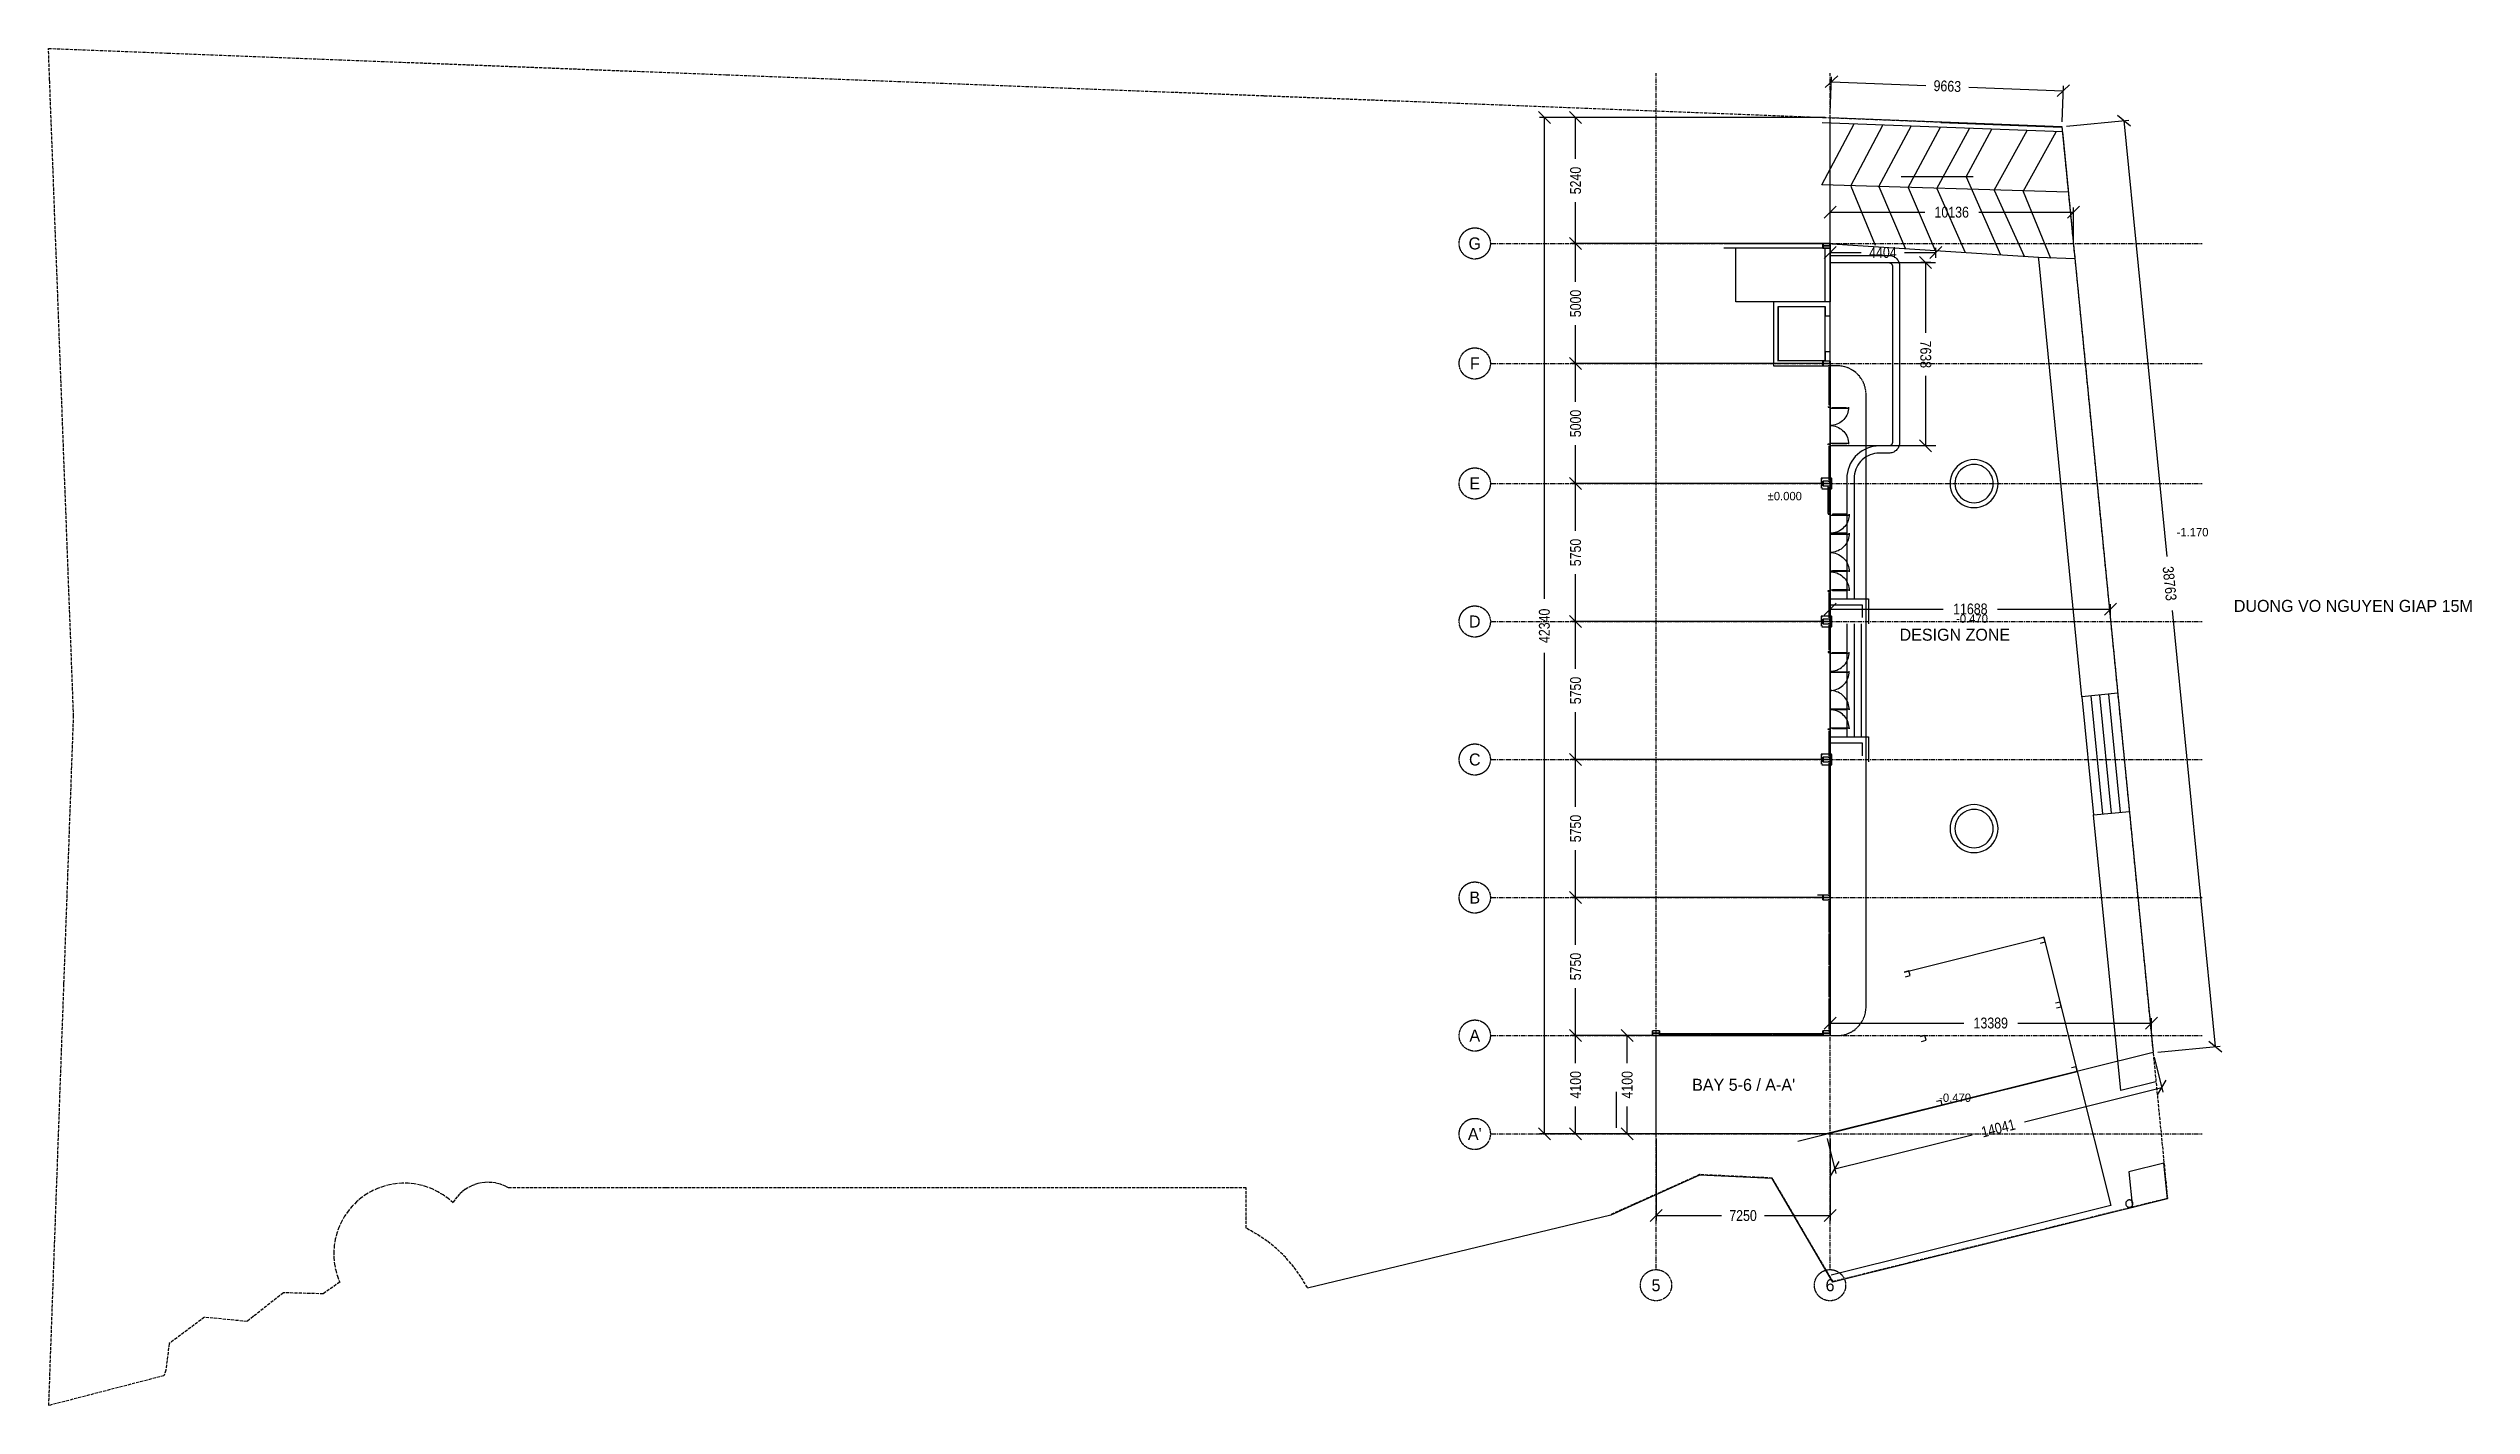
# Model space of a CAD drawing. Header units: millimetres. Extents: x -74219 to 26724, y -11313 to 45223.
import ezdxf
from ezdxf.enums import TextEntityAlignment as Align

# ---------------------------------------------------------------- set-up
doc = ezdxf.new("R2010")
doc.units = ezdxf.units.MM
for name, pattern in [('CENTER', [5.08, 3.175, -0.635, 0.635, -0.635]), ('DASHDOT', [3.556, 2.54, -0.508, 0, -0.508]), ('DASHED', [1.524, 1.27, -0.254])]:
    doc.linetypes.add(name, pattern=pattern)
for name, color, linetype in [('SMK-ABOVE', 5, 'DASHED'), ('SMK-BLDG', 7, 'CONTINUOUS'), ('SMK-CONTEXT', 8, 'CONTINUOUS'), ('SMK-DIMS', 7, 'CONTINUOUS'), ('SMK-DOOR', 7, 'CONTINUOUS'), ('SMK-EXIST', 30, 'CONTINUOUS'), ('SMK-GLAZ', 5, 'CONTINUOUS'), ('SMK-GRID', 8, 'CENTER'), ('SMK-LEVEL', 7, 'CONTINUOUS'), ('SMK-LOT', 1, 'DASHDOT'), ('SMK-STEPS', 30, 'CONTINUOUS'), ('SMK-TEXT', 7, 'CONTINUOUS'), ('SMK-ZONE', 3, 'CONTINUOUS')]:
    doc.layers.add(name, color=color, linetype=linetype)
doc.styles.add('OpenSansCondensed-Light', font='OpenSansCondensed-Light.ttf')
doc.dimstyles.new('SMK200', dxfattribs={"dimtxt": 450, "dimasz": 300, "dimexe": 200, "dimexo": 200, "dimgap": 100, "dimtad": 1, "dimdec": 0, "dimtsz": 250, "dimcen": 2.5, "dimazin": 3, "dimtfac": 1, "dimtmove": 0, "dimatfit": 3})

msp = doc.modelspace()

# ---------------------------------------------------------------- texts
at = {"layer": 'SMK-GRID'}
for s, p in [('G', (-14800, 37100)), ('F', (-14800, 32100)), ('E', (-14800, 27100)), ('D', (-14800, 21350)), ('C', (-14800, 15600)), ('B', (-14800, 9850)), ('A', (-14800, 4100)), ("A'", (-14800, 0)), ('5', (-7250, -6300)), ('6', (0, -6300))]:
    msp.add_text(s, height=500, dxfattribs=at).set_placement(p, align=Align.MIDDLE_CENTER)
at = {"layer": 'SMK-LEVEL'}
for s, p in [('±0.000', (-2600, 26400)), ('-1.170', (14437.6, 24895.6)), ('-0.470', (5251.1, 21294.5)), ('-0.470', (4546.2, 1335.1))]:
    msp.add_text(s, height=350, dxfattribs=at).set_placement(p)
at = {"layer": 'SMK-TEXT'}
for s, p in [('DUONG VO NGUYEN GIAP 15M', (21800, 22000)), ('DESIGN ZONE', (5200, 20800)), ("BAY 5-6 / A-A'", (-3600, 2050))]:
    msp.add_text(s, height=500, dxfattribs=at).set_placement(p, align=Align.MIDDLE_CENTER)

# ---------------------------------------------------------------- blocks, each defined once
blk = doc.blocks.new('_OBLIQUE')
at = {"color": 0, "linetype": 'BYBLOCK'}
blk.add_line((-0.5, -0.5), (0.5, 0.5), dxfattribs=at)
blk = doc.blocks.new('*D1')
for p, q in [((-200, 4100), (-10800, 4100)), ((-10600, 2950), (-10600, 4100)), ((-10600, 0), (-10600, 1150)), ((-200, 0), (-10800, 0))]:
    blk.add_line(p, q)
at = {"layer": 'Defpoints'}
for p in [(0, 4100), (-10600, 0), (0, 0)]:
    blk.add_point(p, dxfattribs=at)
at = {"layer": 'SMK-DIMS', "xscale": 500, "yscale": 500, "rotation": 90}
for p in [(-10600, 4100), (-10600, 0)]:
    blk.add_blockref('_OBLIQUE', p, dxfattribs=at)
at = {"layer": 'SMK-DIMS', "insert": (-10600, 2050), "char_height": 450, "attachment_point": 5, "rotation": 90, "style": 'OpenSansCondensed-Light'}
blk.add_mtext('4100', dxfattribs=at)
blk = doc.blocks.new('*D2')
for p, q in [((-200, 9850), (-10800, 9850)), ((-10600, 7875), (-10600, 9850)), ((-10600, 4100), (-10600, 6075)), ((-200, 4100), (-10800, 4100))]:
    blk.add_line(p, q)
at = {"layer": 'Defpoints'}
for p in [(0, 9850), (-10600, 4100), (0, 4100)]:
    blk.add_point(p, dxfattribs=at)
at = {"layer": 'SMK-DIMS', "xscale": 500, "yscale": 500, "rotation": 90}
for p in [(-10600, 9850), (-10600, 4100)]:
    blk.add_blockref('_OBLIQUE', p, dxfattribs=at)
at = {"layer": 'SMK-DIMS', "insert": (-10600, 6975), "char_height": 450, "attachment_point": 5, "rotation": 90, "style": 'OpenSansCondensed-Light'}
blk.add_mtext('5750', dxfattribs=at)
blk = doc.blocks.new('*D3')
for p, q in [((-200, 15600), (-10800, 15600)), ((-10600, 13625), (-10600, 15600)), ((-10600, 9850), (-10600, 11825)), ((-200, 9850), (-10800, 9850))]:
    blk.add_line(p, q)
at = {"layer": 'Defpoints'}
for p in [(0, 15600), (-10600, 9850), (0, 9850)]:
    blk.add_point(p, dxfattribs=at)
at = {"layer": 'SMK-DIMS', "xscale": 500, "yscale": 500, "rotation": 90}
for p in [(-10600, 15600), (-10600, 9850)]:
    blk.add_blockref('_OBLIQUE', p, dxfattribs=at)
at = {"layer": 'SMK-DIMS', "insert": (-10600, 12725), "char_height": 450, "attachment_point": 5, "rotation": 90, "style": 'OpenSansCondensed-Light'}
blk.add_mtext('5750', dxfattribs=at)
blk = doc.blocks.new('*D4')
for p, q in [((-200, 21350), (-10800, 21350)), ((-10600, 19375), (-10600, 21350)), ((-10600, 15600), (-10600, 17575)), ((-200, 15600), (-10800, 15600))]:
    blk.add_line(p, q)
at = {"layer": 'Defpoints'}
for p in [(0, 21350), (-10600, 15600), (0, 15600)]:
    blk.add_point(p, dxfattribs=at)
at = {"layer": 'SMK-DIMS', "xscale": 500, "yscale": 500, "rotation": 90}
for p in [(-10600, 21350), (-10600, 15600)]:
    blk.add_blockref('_OBLIQUE', p, dxfattribs=at)
at = {"layer": 'SMK-DIMS', "insert": (-10600, 18475), "char_height": 450, "attachment_point": 5, "rotation": 90, "style": 'OpenSansCondensed-Light'}
blk.add_mtext('5750', dxfattribs=at)
blk = doc.blocks.new('*D5')
for p, q in [((-200, 27100), (-10800, 27100)), ((-10600, 25125), (-10600, 27100)), ((-10600, 21350), (-10600, 23325)), ((-200, 21350), (-10800, 21350))]:
    blk.add_line(p, q)
at = {"layer": 'Defpoints'}
for p in [(0, 27100), (-10600, 21350), (0, 21350)]:
    blk.add_point(p, dxfattribs=at)
at = {"layer": 'SMK-DIMS', "xscale": 500, "yscale": 500, "rotation": 90}
for p in [(-10600, 27100), (-10600, 21350)]:
    blk.add_blockref('_OBLIQUE', p, dxfattribs=at)
at = {"layer": 'SMK-DIMS', "insert": (-10600, 24225), "char_height": 450, "attachment_point": 5, "rotation": 90, "style": 'OpenSansCondensed-Light'}
blk.add_mtext('5750', dxfattribs=at)
blk = doc.blocks.new('*D6')
for p, q in [((-200, 32100), (-10800, 32100)), ((-10600, 30500), (-10600, 32100)), ((-10600, 27100), (-10600, 28700)), ((-200, 27100), (-10800, 27100))]:
    blk.add_line(p, q)
at = {"layer": 'Defpoints'}
for p in [(0, 32100), (-10600, 27100), (0, 27100)]:
    blk.add_point(p, dxfattribs=at)
at = {"layer": 'SMK-DIMS', "xscale": 500, "yscale": 500, "rotation": 90}
for p in [(-10600, 32100), (-10600, 27100)]:
    blk.add_blockref('_OBLIQUE', p, dxfattribs=at)
at = {"layer": 'SMK-DIMS', "insert": (-10600, 29600), "char_height": 450, "attachment_point": 5, "rotation": 90, "style": 'OpenSansCondensed-Light'}
blk.add_mtext('5000', dxfattribs=at)
blk = doc.blocks.new('*D7')
for p, q in [((-200, 37100), (-10800, 37100)), ((-10600, 35500), (-10600, 37100)), ((-10600, 32100), (-10600, 33700)), ((-200, 32100), (-10800, 32100))]:
    blk.add_line(p, q)
at = {"layer": 'Defpoints'}
for p in [(0, 37100), (-10600, 32100), (0, 32100)]:
    blk.add_point(p, dxfattribs=at)
at = {"layer": 'SMK-DIMS', "xscale": 500, "yscale": 500, "rotation": 90}
for p in [(-10600, 37100), (-10600, 32100)]:
    blk.add_blockref('_OBLIQUE', p, dxfattribs=at)
at = {"layer": 'SMK-DIMS', "insert": (-10600, 34600), "char_height": 450, "attachment_point": 5, "rotation": 90, "style": 'OpenSansCondensed-Light'}
blk.add_mtext('5000', dxfattribs=at)
blk = doc.blocks.new('*D8')
for p, q in [((-200, 42340.2), (-10800, 42340.2)), ((-10600, 40620.1), (-10600, 42340.2)), ((-10600, 37100), (-10600, 38820.1)), ((-200, 37100), (-10800, 37100))]:
    blk.add_line(p, q)
at = {"layer": 'Defpoints'}
for p in [(0, 42340.2), (-10600, 37100), (0, 37100)]:
    blk.add_point(p, dxfattribs=at)
at = {"layer": 'SMK-DIMS', "xscale": 500, "yscale": 500, "rotation": 90}
for p in [(-10600, 42340.2), (-10600, 37100)]:
    blk.add_blockref('_OBLIQUE', p, dxfattribs=at)
at = {"layer": 'SMK-DIMS', "insert": (-10600, 39720.1), "char_height": 450, "attachment_point": 5, "rotation": 90, "style": 'OpenSansCondensed-Light'}
blk.add_mtext('5240', dxfattribs=at)
blk = doc.blocks.new('*D9')
for p, q in [((-200, 42340.2), (-12100, 42340.2)), ((-11900, 22295.1), (-11900, 42340.2)), ((-11900, 0), (-11900, 20045.1)), ((-200, 0), (-12100, 0))]:
    blk.add_line(p, q)
at = {"layer": 'Defpoints'}
for p in [(0, 42340.2), (-11900, 0), (0, 0)]:
    blk.add_point(p, dxfattribs=at)
at = {"layer": 'SMK-DIMS', "xscale": 500, "yscale": 500, "rotation": 90}
for p in [(-11900, 42340.2), (-11900, 0)]:
    blk.add_blockref('_OBLIQUE', p, dxfattribs=at)
at = {"layer": 'SMK-DIMS', "insert": (-11900, 21170.1), "char_height": 450, "attachment_point": 5, "rotation": 90, "style": 'OpenSansCondensed-Light'}
blk.add_mtext('42340', dxfattribs=at)
blk = doc.blocks.new('*D10')
for p, q in [((0, 37300), (0, 38600)), ((0, 38400), (3943, 38400)), ((6193, 38400), (10136, 38400)), ((10136, 37300), (10136, 38600))]:
    blk.add_line(p, q)
at = {"layer": 'Defpoints'}
for p in [(0, 38400), (0, 37100), (10136, 37100)]:
    blk.add_point(p, dxfattribs=at)
at = {"layer": 'SMK-DIMS', "xscale": 500, "yscale": 500}
for p in [(0, 38400), (10136, 38400)]:
    blk.add_blockref('_OBLIQUE', p, dxfattribs=at)
at = {"layer": 'SMK-DIMS', "insert": (5068, 38400), "char_height": 450, "attachment_point": 5, "style": 'OpenSansCondensed-Light'}
blk.add_mtext('10136', dxfattribs=at)
blk = doc.blocks.new('*D11')
for p, q in [((0, 21550), (0, 22070)), ((0, 21870), (4719, 21870)), ((6969, 21870), (11688, 21870)), ((11688, 21550), (11688, 22070))]:
    blk.add_line(p, q)
at = {"layer": 'Defpoints'}
for p in [(0, 21870), (0, 21350), (11688, 21350)]:
    blk.add_point(p, dxfattribs=at)
at = {"layer": 'SMK-DIMS', "xscale": 500, "yscale": 500}
for p in [(0, 21870), (11688, 21870)]:
    blk.add_blockref('_OBLIQUE', p, dxfattribs=at)
at = {"layer": 'SMK-DIMS', "insert": (5844, 21870), "char_height": 450, "attachment_point": 5, "style": 'OpenSansCondensed-Light'}
blk.add_mtext('11688', dxfattribs=at)
blk = doc.blocks.new('*D12')
for p, q in [((0, 4300), (0, 4820)), ((0, 4620), (5569.5, 4620)), ((7819.5, 4620), (13389, 4620)), ((13389, 4300), (13389, 4820))]:
    blk.add_line(p, q)
at = {"layer": 'Defpoints'}
for p in [(0, 4620), (0, 4100), (13389, 4100)]:
    blk.add_point(p, dxfattribs=at)
at = {"layer": 'SMK-DIMS', "xscale": 500, "yscale": 500}
for p in [(0, 4620), (13389, 4620)]:
    blk.add_blockref('_OBLIQUE', p, dxfattribs=at)
at = {"layer": 'SMK-DIMS', "insert": (6694.5, 4620), "char_height": 450, "attachment_point": 5, "style": 'OpenSansCondensed-Light'}
blk.add_mtext('13389', dxfattribs=at)
blk = doc.blocks.new('*D13')
for p, q in [((8, 42540), (66, 44039)), ((58, 43839), (3987, 43686)), ((5786, 43617), (9714, 43464)), ((9664, 42165), (9722, 43664))]:
    blk.add_line(p, q)
at = {"layer": 'Defpoints'}
for p in [(58, 43839), (0, 42340), (9656, 41965)]:
    blk.add_point(p, dxfattribs=at)
at = {"layer": 'SMK-DIMS', "xscale": 500, "yscale": 500, "rotation": -2.224565208188413}
for p in [(58, 43839), (9714, 43464)]:
    blk.add_blockref('_OBLIQUE', p, dxfattribs=at)
at = {"layer": 'SMK-DIMS', "insert": (4886, 43652), "char_height": 450, "attachment_point": 5, "rotation": 357.77543, "style": 'OpenSansCondensed-Light'}
blk.add_mtext('9663', dxfattribs=at)
blk = doc.blocks.new('*D14')
for p, q in [((9855, 41985), (12443, 42240)), ((12244, 42220), (14035, 24052)), ((14255, 21813), (16046, 3644)), ((13658, 3409), (16245, 3664))]:
    blk.add_line(p, q)
at = {"layer": 'Defpoints'}
for p in [(9656, 41965), (12244, 42220), (13459, 3389)]:
    blk.add_point(p, dxfattribs=at)
at = {"layer": 'SMK-DIMS', "xscale": 500, "yscale": 500, "rotation": -84.37057896927848}
for p in [(12244, 42220), (16046, 3644)]:
    blk.add_blockref('_OBLIQUE', p, dxfattribs=at)
at = {"layer": 'SMK-DIMS', "insert": (14145, 22932), "char_height": 450, "attachment_point": 5, "rotation": 275.62942, "style": 'OpenSansCondensed-Light'}
blk.add_mtext('38763', dxfattribs=at)
blk = doc.blocks.new('*D15')
for p, q in [((13507, 3195), (13869, 1739)), ((8099, 510), (13821, 1934)), ((-119, -194), (243, -1650)), ((195, -1456), (5916, -33))]:
    blk.add_line(p, q)
at = {"layer": 'Defpoints'}
for p in [(13459, 3389), (-168, 0), (195, -1456)]:
    blk.add_point(p, dxfattribs=at)
at = {"layer": 'SMK-DIMS', "xscale": 500, "yscale": 500, "rotation": 13.967659105858573}
for p in [(13821, 1934), (195, -1456)]:
    blk.add_blockref('_OBLIQUE', p, dxfattribs=at)
at = {"layer": 'SMK-DIMS', "insert": (7008, 239), "char_height": 450, "attachment_point": 5, "rotation": 13.96766, "style": 'OpenSansCondensed-Light'}
blk.add_mtext('14041', dxfattribs=at)
blk = doc.blocks.new('*D16')
for p, q in [((-7250, -200), (-7250, -3600)), ((0, -200), (0, -3600)), ((-7250, -3400), (-4525, -3400)), ((-2725, -3400), (0, -3400))]:
    blk.add_line(p, q)
at = {"layer": 'Defpoints'}
for p in [(-7250, 0), (0, 0), (-7250, -3400)]:
    blk.add_point(p, dxfattribs=at)
at = {"layer": 'SMK-DIMS', "xscale": 500, "yscale": 500}
for p in [(-7250, -3400), (0, -3400)]:
    blk.add_blockref('_OBLIQUE', p, dxfattribs=at)
at = {"layer": 'SMK-DIMS', "insert": (-3625, -3400), "char_height": 450, "attachment_point": 5, "style": 'OpenSansCondensed-Light'}
blk.add_mtext('7250', dxfattribs=at)
blk = doc.blocks.new('*D17')
for p, q in [((-7450, 4100), (-8650, 4100)), ((-8450, 2950), (-8450, 4100)), ((-8450, 0), (-8450, 1150)), ((-7450, 0), (-8650, 0))]:
    blk.add_line(p, q)
at = {"layer": 'Defpoints'}
for p in [(-7250, 4100), (-8450, 0), (-7250, 0)]:
    blk.add_point(p, dxfattribs=at)
at = {"layer": 'SMK-DIMS', "xscale": 500, "yscale": 500, "rotation": 90}
for p in [(-8450, 4100), (-8450, 0)]:
    blk.add_blockref('_OBLIQUE', p, dxfattribs=at)
at = {"layer": 'SMK-DIMS', "insert": (-8450, 2050), "char_height": 450, "attachment_point": 5, "rotation": 90, "style": 'OpenSansCondensed-Light'}
blk.add_mtext('4100', dxfattribs=at)
blk = doc.blocks.new('*D18')
for p, q in [((-0.4, 36500.2), (-0.4, 36920.2)), ((-0.4, 36720.2), (1301.35, 36720.2)), ((3101.35, 36720.2), (4403.1, 36720.2)), ((4403.1, 36500.2), (4403.1, 36920.2))]:
    blk.add_line(p, q)
at = {"layer": 'Defpoints'}
for p in [(-0.4, 36720.2), (-0.4, 36300.2), (4403.1, 36300.2)]:
    blk.add_point(p, dxfattribs=at)
at = {"layer": 'SMK-DIMS', "xscale": 500, "yscale": 500}
for p in [(-0.4, 36720.2), (4403.1, 36720.2)]:
    blk.add_blockref('_OBLIQUE', p, dxfattribs=at)
at = {"layer": 'SMK-DIMS', "insert": (2201.35, 36720.2), "char_height": 450, "attachment_point": 5, "style": 'OpenSansCondensed-Light'}
blk.add_mtext('4404', dxfattribs=at)
blk = doc.blocks.new('*D19')
for p, q in [((4203.1, 36300.2), (3783.1, 36300.2)), ((3983.1, 36300.2), (3983.1, 33381.35)), ((3983.1, 31581.35), (3983.1, 28662.5)), ((4203.1, 28662.5), (3783.1, 28662.5))]:
    blk.add_line(p, q)
at = {"layer": 'Defpoints'}
for p in [(3983.1, 36300.2), (4403.1, 36300.2), (4403.1, 28662.5)]:
    blk.add_point(p, dxfattribs=at)
at = {"layer": 'SMK-DIMS', "xscale": 500, "yscale": 500, "rotation": -90}
for p in [(3983.1, 36300.2), (3983.1, 28662.5)]:
    blk.add_blockref('_OBLIQUE', p, dxfattribs=at)
at = {"layer": 'SMK-DIMS', "insert": (3983.1, 32481.35), "char_height": 450, "attachment_point": 5, "rotation": 270, "style": 'OpenSansCondensed-Light'}
blk.add_mtext('7638', dxfattribs=at)

# ---------------------------------------------------------------- dimensions: what is measured, and where the dimension line sits
at = {"layer": 'SMK-DIMS'}
for base, p1, p2, angle, picture, middle in [((58.2, 43839.1), (0, 42340.2), (9656.2, 41965.1), 357.775435, '*D13', (4886.3, 43651.5)), ((-11900, 0), (0, 0), (0, 42340.2), 90, '*D9', (-11900, 21170.1)), ((-10600, 37100), (0, 37100), (0, 42340.2), 90, '*D8', (-10600, 39720.1)), ((12243.7, 42220.1), (9656.2, 41965.1), (13458.6, 3389.2), 275.629421, '*D14', (14144.9, 22932.2)), ((-10600, 32100), (0, 32100), (0, 37100), 90, '*D7', (-10600, 34600)), ((3983.1, 36300.2), (4403.1, 36300.2), (4403.1, 28662.5), 270, '*D19', (3983.1, 32481.3)), ((-10600, 27100), (0, 27100), (0, 32100), 90, '*D6', (-10600, 29600)), ((-10600, 21350), (0, 21350), (0, 27100), 90, '*D5', (-10600, 24225)), ((-10600, 15600), (0, 15600), (0, 21350), 90, '*D4', (-10600, 18475)), ((-10600, 9850), (0, 9850), (0, 15600), 90, '*D3', (-10600, 12725)), ((-10600, 4100), (0, 4100), (0, 9850), 90, '*D2', (-10600, 6975)), ((-10600, 0), (0, 0), (0, 4100), 90, '*D1', (-10600, 2050)), ((-8450, 0), (-7250, 0), (-7250, 4100), 90, '*D17', (-8450, 2050)), ((194.6, -1455.6), (-167.5, 0), (13458.6, 3389.2), 13.967659, '*D15', (7007.6, 239))]:
    dim = msp.add_linear_dim(base=base, p1=p1, p2=p2, angle=angle, dimstyle='SMK200', dxfattribs=at)
    dim.commit()
    dim.dimension.update_dxf_attribs({"geometry": picture, "text_midpoint": middle})
for base, p1, p2, picture, middle in [((0, 38400), (0, 37100), (10136, 37100), '*D10', (5068, 38400)), ((-0.4, 36720.2), (-0.4, 36300.2), (4403.1, 36300.2), '*D18', (2201.35, 36720.2)), ((0, 21870), (0, 21350), (11688, 21350), '*D11', (5844, 21870)), ((0, 4620), (0, 4100), (13389, 4100), '*D12', (6694.5, 4620)), ((-7250, -3400), (-7250, 0), (0, 0), '*D16', (-3625, -3400))]:
    dim = msp.add_linear_dim(base=base, p1=p1, p2=p2, dimstyle='SMK200', dxfattribs=at)
    dim.commit()
    dim.dimension.update_dxf_attribs({"geometry": picture, "text_midpoint": middle})

# ---------------------------------------------------------------- linework, layer by layer
at = {"layer": 'SMK-ABOVE', "ltscale": 50}
for points in [[(4403.1, 28662.5), (3.1, 28662.5), (-0.4, 36300.2), (4399.6, 36300.2)], [(-0.4, 4100.3), (301.6, 4100.3), (406.2, 4104.8), (510, 4118.5), (612.2, 4141.2), (712, 4172.7), (808.7, 4212.7), (901.6, 4261.1), (989.9, 4317.3), (1072.9, 4381), (1150.1, 4451.8), (1220.8, 4528.9), (1284.6, 4612), (1340.8, 4700.3), (1389.2, 4793.1), (1429.2, 4889.9), (1460.7, 4989.7), (1483.4, 5091.9), (1497, 5195.7), (1501.6, 5300.3), (1501.6, 30800.3), (1497, 30904.9), (1483.4, 31008.7), (1460.7, 31110.9), (1429.2, 31210.7), (1389.2, 31307.4), (1340.8, 31400.3), (1284.6, 31488.6), (1220.8, 31571.6), (1150.1, 31648.8), (1072.9, 31719.5), (989.9, 31783.3), (901.6, 31839.5), (808.7, 31887.9), (712, 31927.9), (612.2, 31959.4), (510, 31982.1), (406.2, 31995.7), (301.6, 32000.3), (-0.4, 32000.3)]]:
    msp.add_lwpolyline(points, dxfattribs=at)
at = {"layer": 'SMK-BLDG'}
for points in [[(-4420.4, 37099.6), (-0.4, 37099.8), (-0.4, 36900.2), (-4420.4, 36900)], [(-0.4, 36900.2), (-0.4, 34670.2), (-3920.4, 34670.2), (-3920.4, 36900.2)], [(-300.4, 36899.8), (-0.4, 36899.8), (-0.4, 37099.8), (-300.4, 37099.8)], [(-0.4, 34670.5), (-200.4, 34670.5), (-200.4, 36900), (-0.4, 36900)], [(-2160.4, 32200), (-2160.4, 34470.5), (-200.4, 34470.5), (-200.4, 34085.5), (-0.4, 34085.5), (-0.4, 34670.5), (-2360.4, 34670.5), (-2360.4, 32000), (-0.4, 32000), (-0.4, 32585), (-200.4, 32585), (-200.4, 32200)], [(-2160.4, 34450.3), (-2160.4, 32220.3), (-200.4, 32220.3), (-200.4, 34450.3)], [(-300.4, 31999.8), (-0.4, 31999.8), (-0.4, 32199.8), (-300.4, 32199.8)], [(-75.4, 27200), (-0.4, 27200), (-0.4, 32000), (-75.4, 32000)], [(-0.4, 32000), (-0.4, 4100)], [(-300.4, 26999.8), (-0.4, 26999.8), (-0.4, 27199.8), (-300.4, 27199.8)], [(-0.4, 25855), (-75.4, 25855), (-75.4, 26999.8), (-0.4, 26999.8)], [(-75.4, 22595), (-0.4, 22595), (-0.4, 21449.8), (-75.4, 21449.8)], [(-300.4, 21249.8), (-0.4, 21249.8), (-0.4, 21449.8), (-300.4, 21449.8)], [(-75.4, 20105), (-0.4, 20105), (-0.4, 21249.8), (-75.4, 21249.8)], [(-75.4, 15700), (-0.4, 15700), (-0.4, 16845), (-75.4, 16845)], [(-300.4, 15499.8), (-0.4, 15499.8), (-0.4, 15699.8), (-300.4, 15699.8)], [(-75.4, 9949.8), (-0.4, 9949.8), (-0.4, 15499.8), (-75.4, 15499.8)], [(-525.4, 9850), (-300.4, 9850), (-300.4, 9950), (-525.4, 9950)], [(-300.4, 9749.8), (-0.4, 9749.8), (-0.4, 9949.8), (-300.4, 9949.8)], [(-75.4, 4300), (-0.4, 4300), (-0.4, 9749.8), (-75.4, 9749.8)], [(-7400.4, 4099.8), (-7100.4, 4099.8), (-7100.4, 4299.8), (-7400.4, 4299.8)], [(-7100.4, 4099.8), (-300.4, 4099.8), (-300.4, 4175), (-7100.4, 4175)], [(-0.4, 4100), (-7100.4, 4100)], [(-300.4, 4099.8), (-0.4, 4099.8), (-0.4, 4299.8), (-300.4, 4299.8)], [(-8900.4, 250), (-8900.4, 1750)]]:
    msp.add_lwpolyline(points, dxfattribs=at)
at = {"layer": 'SMK-CONTEXT'}
for points in [[(-339, 39539.5), (1010.2, 42079.1)], [(9676.6, 41747.6), (-323.4, 42130.9)], [(865.5, 39500.4), (2197, 42033)], [(2026.1, 39466.2), (3378.9, 41987.1)], [(3253.6, 39430.1), (4607.1, 41939.4)], [(4451.7, 39394.8), (5804.7, 41892.9)], [(4612.8, 42139.3), (9657, 41943.4)], [(5665.1, 39873.8), (6744.9, 41856.3)], [(6843.6, 39313.8), (8217.3, 41799.2)], [(8041.1, 39265.5), (9423.8, 41752.3)], [(9676.6, 41748.2), (10196.6, 36469.1)], [(9924.1, 39233.8), (-337.5, 39535.7)], [(865.1, 39489.3), (1882.7, 37031.1)], [(2026.1, 39466.2), (3134.2, 36896.7)], [(5959.9, 39873.8), (2959.8, 39873.8)], [(3253.6, 39430.1), (4382, 36809.3)], [(4451.7, 39394.8), (5627.8, 36727.8)], [(5665.1, 39873.8), (7093.8, 36631.9)], [(6843.6, 39313.8), (8087.5, 36566.9)], [(8041.1, 39265.5), (9190, 36490.1)], [(83.6, 37090.5), (8685, 36527.8)], [(-1343.8, -292.6), (10301.4, 2603.9), (11691.7, -2985.7), (46.5, -5882.3)], [(14058.1, -2706.3), (119, -6173.4), (-2407.7, -1858.8), (-5435.2, -1714.9), (-9136.8, -3381.7), (-21774, -6424.1)]]:
    msp.add_lwpolyline(points, dxfattribs=at)
at = {"layer": 'SMK-DOOR'}
for points in [[(-71.9, 30312.5), (-71.9, 30272.5), (-36.9, 30272.5), (-36.9, 30282.5), (3.1, 30282.5), (3.1, 30312.5)], [(3.1, 30282.5), (3.1, 30242.5), (773.1, 30242.5), (773.1, 30282.5)], [(773.1, 30282.5), (769.8, 30211.5), (760, 30141), (743.7, 30071.8), (721.1, 30004.4), (692.4, 29939.3), (657.8, 29877.2), (617.6, 29818.5), (572.2, 29763.8), (521.9, 29713.5), (467.2, 29668), (408.5, 29627.9), (346.3, 29593.2), (281.3, 29564.5), (213.8, 29541.9), (144.6, 29525.6), (74.2, 29515.8), (3.1, 29512.5)], [(3.1, 29512.5), (74.2, 29509.2), (144.6, 29499.4), (213.8, 29483.1), (281.3, 29460.5), (346.3, 29431.8), (408.5, 29397.2), (467.2, 29357), (521.9, 29311.6), (572.2, 29261.3), (617.6, 29206.5), (657.8, 29147.9), (692.4, 29085.7), (721.1, 29020.7), (743.7, 28953.2), (760, 28884), (769.8, 28813.6), (773.1, 28742.5)], [(103.1, 30242.5), (103.1, 30282.5)], [(103.1, 30262.5), (673.1, 30262.5)], [(673.1, 30242.5), (673.1, 30282.5)], [(-71.9, 28712.5), (-71.9, 28752.5), (-36.9, 28752.5), (-36.9, 28742.5), (3.1, 28742.5), (3.1, 28712.5)], [(3.1, 28742.5), (3.1, 28782.5), (773.1, 28782.5), (773.1, 28742.5)], [(103.1, 28782.5), (103.1, 28742.5)], [(103.1, 28762.5), (673.1, 28762.5)], [(673.1, 28782.5), (673.1, 28742.5)], [(-75.4, 25855), (-75.4, 25815), (-40.4, 25815), (-40.4, 25825), (-0.4, 25825), (-0.4, 25855)], [(-0.4, 25825), (-0.4, 25785), (799.6, 25785), (799.6, 25825)], [(799.6, 25825), (796.5, 25755.3), (787.4, 25686.1), (772.3, 25618), (751.3, 25551.4), (724.6, 25486.9), (692.4, 25425), (654.9, 25366.2), (612.4, 25310.8), (565.3, 25259.3), (513.8, 25212.2), (458.4, 25169.7), (399.6, 25132.2), (337.7, 25100), (273.2, 25073.3), (206.6, 25052.3), (138.5, 25037.2), (69.3, 25028.1), (-0.4, 25025)], [(699.6, 25785), (699.6, 25825), (99.6, 25825), (99.6, 25785)], [(99.6, 25805), (699.6, 25805)], [(-0.4, 25025), (-0.4, 24985), (799.6, 24985), (799.6, 25025)], [(799.6, 25025), (796.5, 24955.3), (787.4, 24886.1), (772.3, 24818), (751.3, 24751.4), (724.6, 24686.9), (692.4, 24625), (654.9, 24566.2), (612.4, 24510.8), (565.3, 24459.3), (513.8, 24412.2), (458.4, 24369.7), (399.6, 24332.2), (337.7, 24300), (273.2, 24273.3), (206.6, 24252.3), (138.5, 24237.2), (69.3, 24228.1), (-0.4, 24225)], [(699.6, 24985), (699.6, 25025), (99.6, 25025), (99.6, 24985)], [(99.6, 25005), (699.6, 25005)], [(-0.4, 24225), (73.4, 24221.6), (146.6, 24211.4), (218.5, 24194.5), (288.6, 24171), (356.2, 24141.2), (420.7, 24105.2), (481.7, 24063.4), (538.5, 24016.2), (590.8, 23964), (638, 23907.1), (679.8, 23846.2), (715.7, 23781.6), (745.6, 23714), (769, 23644), (786, 23572), (796.2, 23498.8), (799.6, 23425)], [(-0.4, 23425), (-0.4, 23465), (799.6, 23465), (799.6, 23425)], [(-0.4, 23425), (73.4, 23421.6), (146.6, 23411.4), (218.5, 23394.5), (288.6, 23371), (356.2, 23341.2), (420.7, 23305.2), (481.7, 23263.4), (538.5, 23216.2), (590.8, 23164), (638, 23107.1), (679.8, 23046.2), (715.7, 22981.6), (745.6, 22914), (769, 22844), (786, 22772), (796.2, 22698.8), (799.6, 22625)], [(699.6, 23425), (699.6, 23465), (99.6, 23465), (99.6, 23425)], [(99.6, 23445), (699.6, 23445)], [(-75.4, 22595), (-75.4, 22635), (-40.4, 22635), (-40.4, 22625), (-0.4, 22625), (-0.4, 22595)], [(-0.4, 22625), (-0.4, 22665), (799.6, 22665), (799.6, 22625)], [(699.6, 22625), (699.6, 22665), (99.6, 22665), (99.6, 22625)], [(99.6, 22645), (699.6, 22645)], [(-75.4, 20105), (-75.4, 20065), (-40.4, 20065), (-40.4, 20075), (-0.4, 20075), (-0.4, 20105)], [(-0.4, 20075), (-0.4, 20035), (799.6, 20035), (799.6, 20075)], [(-0.4, 19275), (73.4, 19278.4), (146.6, 19288.6), (218.5, 19305.6), (288.6, 19329), (356.2, 19358.9), (420.7, 19394.9), (481.7, 19436.6), (538.5, 19483.8), (590.8, 19536.1), (638, 19592.9), (679.8, 19653.9), (715.7, 19718.4), (745.6, 19786), (769, 19856.1), (786, 19928), (796.2, 20001.2), (799.6, 20075)], [(-0.4, 19275), (-0.4, 19235), (799.6, 19235), (799.6, 19275)], [(-0.4, 18475), (73.4, 18478.4), (146.6, 18488.6), (218.5, 18505.6), (288.6, 18529), (356.2, 18558.9), (420.7, 18594.9), (481.7, 18636.6), (538.5, 18683.8), (590.8, 18736.1), (638, 18792.9), (679.8, 18853.9), (715.7, 18918.4), (745.6, 18986), (769, 19056.1), (786, 19128), (796.2, 19201.2), (799.6, 19275)], [(699.6, 20075), (699.6, 20035), (99.6, 20035), (99.6, 20075)], [(99.6, 20055), (699.6, 20055)], [(699.6, 19275), (699.6, 19235), (99.6, 19235), (99.6, 19275)], [(99.6, 19255), (699.6, 19255)], [(799.6, 17675), (796.5, 17744.7), (787.4, 17813.9), (772.3, 17882.1), (751.3, 17948.6), (724.6, 18013.1), (692.4, 18075), (654.9, 18133.9), (612.4, 18189.3), (565.3, 18240.7), (513.8, 18287.9), (458.4, 18330.3), (399.6, 18367.8), (337.7, 18400.1), (273.2, 18426.8), (206.6, 18447.8), (138.5, 18462.9), (69.3, 18472), (-0.4, 18475)], [(-0.4, 17675), (-0.4, 17715), (799.6, 17715), (799.6, 17675)], [(799.6, 16875), (796.5, 16944.7), (787.4, 17013.9), (772.3, 17082.1), (751.3, 17148.6), (724.6, 17213.1), (692.4, 17275), (654.9, 17333.9), (612.4, 17389.3), (565.3, 17440.7), (513.8, 17487.9), (458.4, 17530.3), (399.6, 17567.8), (337.7, 17600.1), (273.2, 17626.8), (206.6, 17647.8), (138.5, 17662.9), (69.3, 17672), (-0.4, 17675)], [(699.6, 17715), (699.6, 17675), (99.6, 17675), (99.6, 17715)], [(99.6, 17695), (699.6, 17695)], [(-75.4, 16845), (-75.4, 16885), (-40.4, 16885), (-40.4, 16875), (-0.4, 16875), (-0.4, 16845)], [(-0.4, 16875), (-0.4, 16915), (799.6, 16915), (799.6, 16875)], [(699.6, 16915), (699.6, 16875), (99.6, 16875), (99.6, 16915)], [(99.6, 16895), (699.6, 16895)]]:
    msp.add_lwpolyline(points, dxfattribs=at)
at = {"layer": 'SMK-EXIST'}
for points in [[(-0.4, 36600.2), (2449.6, 36600.2), (2491.1, 36598.3), (2532.3, 36592.6), (2572.7, 36583.1), (2612.1, 36569.9), (2650.2, 36553.1), (2686.5, 36532.8), (2720.8, 36509.4), (2752.8, 36482.8), (2782.1, 36453.4), (2808.7, 36421.4), (2832.2, 36387.1), (2852.4, 36350.8), (2869.2, 36312.8), (2882.4, 36273.4), (2891.9, 36232.9), (2897.7, 36191.8), (2899.6, 36150.2), (2899.6, 28812.5), (2897.7, 28771), (2891.9, 28729.8), (2882.4, 28689.4), (2869.2, 28650), (2852.4, 28611.9), (2832.2, 28575.6), (2808.7, 28541.3), (2782.1, 28509.4), (2752.8, 28480), (2720.8, 28453.4), (2686.5, 28429.9), (2650.2, 28409.7), (2612.1, 28392.9), (2572.7, 28379.7), (2532.3, 28370.2), (2491.1, 28364.4), (2449.6, 28362.5), (2049.6, 28362.5), (1952.7, 28358), (1856.7, 28344.6), (1762.2, 28322.4), (1670.3, 28291.6), (1581.6, 28252.4), (1496.8, 28205.2), (1416.8, 28150.4), (1342.2, 28088.5), (1273.6, 28019.9), (1211.7, 27945.3), (1156.9, 27865.3), (1109.7, 27780.5), (1070.5, 27691.8), (1039.7, 27599.9), (1017.5, 27505.5), (1004.1, 27409.4), (999.6, 27312.5), (999.6, 22299.8)], [(11991.6, 18357.5), (10494.1, 18209.8), (8708.1, 36317.6), (8685, 36527.8), (10199.9, 36470.3)], [(-0.4, 36300.2), (2449.6, 36300.2), (2462.7, 36299.7), (2475.6, 36298), (2488.4, 36295.1), (2500.9, 36291.2), (2513, 36286.2), (2524.6, 36280.1), (2535.6, 36273.1), (2546, 36265.1), (2555.7, 36256.3), (2564.5, 36246.7), (2572.5, 36236.3), (2579.5, 36225.2), (2585.5, 36213.6), (2590.5, 36201.5), (2594.5, 36189.1), (2597.3, 36176.3), (2599, 36163.3), (2599.6, 36150.2), (2599.6, 28812.5), (2599, 28799.4), (2597.3, 28786.5), (2594.5, 28773.7), (2590.5, 28761.2), (2585.5, 28749.1), (2579.5, 28737.5), (2572.5, 28726.5), (2564.5, 28716.1), (2555.7, 28706.5), (2546, 28697.6), (2535.6, 28689.6), (2524.6, 28682.6), (2513, 28676.6), (2500.9, 28671.6), (2488.4, 28667.6), (2475.6, 28664.8), (2462.7, 28663.1), (2449.6, 28662.5), (2049.6, 28662.5), (1925, 28656.8), (1801.5, 28639.5), (1680.1, 28611), (1561.9, 28571.4), (1447.8, 28521), (1338.9, 28460.3), (1236, 28389.8), (1140.1, 28310.2), (1051.9, 28222), (972.3, 28126.1), (901.8, 28023.2), (841.1, 27914.3), (790.8, 27800.2), (751.1, 27682), (722.6, 27560.6), (705.3, 27437.1), (699.6, 27312.5), (699.6, 22299.8)], [(-0.4, 21249.8), (-0.4, 22299.8), (1599.6, 22299.8), (1599.6, 21249.8)], [(-0.4, 21509.8), (-0.4, 22039.8), (1339.6, 22039.8), (1339.6, 21509.8)], [(-0.4, 15499.8), (-0.4, 16549.8), (1599.6, 16549.8), (1599.6, 15499.8)], [(-0.4, 15759.8), (-0.4, 16289.8), (1339.6, 16289.8), (1339.6, 15759.8)], [(13576.5, 2170.8), (12110.4, 1814.2), (10975.2, 13293.1), (12471.5, 13441.4)], [(3088.5, 6745.4), (8911.1, 8193.6), (10301.4, 2603.9), (4478.8, 1155.7)], [(8765.2, 7951.3), (8959.3, 7999.5), (8911.1, 8193.6), (8717, 8145.4)], [(3136.7, 6551.3), (3330.8, 6599.6), (3282.5, 6793.7), (3088.5, 6745.4)], [(9436.3, 5253.5), (9630.4, 5301.7), (9582.1, 5495.8), (9388, 5447.6)], [(3807.8, 3853.5), (4001.9, 3901.8), (3953.6, 4095.9), (3759.5, 4047.6)], [(10107.3, 2555.7), (10301.4, 2603.9), (10253.1, 2798), (10059, 2749.8)], [(4478.8, 1155.7), (4672.9, 1204), (4624.6, 1398.1), (4430.5, 1349.8)], [(14058.1, -2706.3), (13911, -1213.9), (12443.2, -1579.6), (12595.1, -3070.2)]]:
    msp.add_lwpolyline(points, dxfattribs=at)
for points in [[(6999.8, 27096.4), (6991.3, 27226.9), (6965.8, 27355.2), (6923.7, 27479.1), (6865.9, 27596.4), (6793.2, 27705.2), (6706.9, 27803.5), (6608.6, 27889.7), (6499.8, 27962.4), (6382.5, 28020.3), (6258.7, 28062.3), (6130.4, 28087.8), (5999.8, 28096.4), (5869.3, 28087.8), (5741, 28062.3), (5617.2, 28020.3), (5499.8, 27962.4), (5391.1, 27889.7), (5292.7, 27803.5), (5206.5, 27705.2), (5133.8, 27596.4), (5076, 27479.1), (5033.9, 27355.2), (5008.4, 27226.9), (4999.8, 27096.4), (5008.4, 26965.9), (5033.9, 26837.6), (5076, 26713.7), (5133.8, 26596.4), (5206.5, 26487.6), (5292.7, 26389.3), (5391.1, 26303), (5499.8, 26230.4), (5617.2, 26172.5), (5741, 26130.5), (5869.3, 26105), (5999.8, 26096.4), (6130.4, 26105), (6258.7, 26130.5), (6382.5, 26172.5), (6499.8, 26230.4), (6608.6, 26303), (6706.9, 26389.3), (6793.2, 26487.6), (6865.9, 26596.4), (6923.7, 26713.7), (6965.8, 26837.6), (6991.3, 26965.9)], [(6796.6, 27096.4), (6789.8, 27200.4), (6769.5, 27302.6), (6736, 27401.3), (6689.9, 27494.8), (6632, 27581.4), (6563.2, 27659.8), (6484.9, 27728.5), (6398.2, 27786.4), (6304.7, 27832.5), (6206.1, 27866), (6103.8, 27886.4), (5999.8, 27893.2), (5895.8, 27886.4), (5793.6, 27866), (5694.9, 27832.5), (5601.4, 27786.4), (5514.8, 27728.5), (5436.4, 27659.8), (5367.7, 27581.4), (5309.8, 27494.8), (5263.7, 27401.3), (5230.2, 27302.6), (5209.9, 27200.4), (5203.1, 27096.4), (5209.9, 26992.4), (5230.2, 26890.2), (5263.7, 26791.5), (5309.8, 26698), (5367.7, 26611.3), (5436.4, 26533), (5514.8, 26464.3), (5601.4, 26406.4), (5694.9, 26360.3), (5793.6, 26326.8), (5895.8, 26306.4), (5999.8, 26299.6), (6103.8, 26306.4), (6206.1, 26326.8), (6304.7, 26360.3), (6398.2, 26406.4), (6484.9, 26464.3), (6563.2, 26533), (6632, 26611.3), (6689.9, 26698), (6736, 26791.5), (6769.5, 26890.2), (6789.8, 26992.4)], [(6999.8, 12721.5), (6991.3, 12852), (6965.8, 12980.3), (6923.7, 13104.2), (6865.9, 13221.5), (6793.2, 13330.3), (6706.9, 13428.6), (6608.6, 13514.9), (6499.8, 13587.5), (6382.5, 13645.4), (6258.7, 13687.4), (6130.4, 13713), (5999.8, 13721.5), (5869.3, 13713), (5741, 13687.4), (5617.2, 13645.4), (5499.8, 13587.5), (5391.1, 13514.9), (5292.7, 13428.6), (5206.5, 13330.3), (5133.8, 13221.5), (5076, 13104.2), (5033.9, 12980.3), (5008.4, 12852), (4999.8, 12721.5), (5008.4, 12591), (5033.9, 12462.7), (5076, 12338.8), (5133.8, 12221.5), (5206.5, 12112.7), (5292.7, 12014.4), (5391.1, 11928.2), (5499.8, 11855.5), (5617.2, 11797.6), (5741, 11755.6), (5869.3, 11730.1), (5999.8, 11721.5), (6130.4, 11730.1), (6258.7, 11755.6), (6382.5, 11797.6), (6499.8, 11855.5), (6608.6, 11928.2), (6706.9, 12014.4), (6793.2, 12112.7), (6865.9, 12221.5), (6923.7, 12338.8), (6965.8, 12462.7), (6991.3, 12591)], [(6796.6, 12721.5), (6789.8, 12825.5), (6769.5, 12927.7), (6736, 13026.4), (6689.9, 13119.9), (6632, 13206.6), (6563.2, 13284.9), (6484.9, 13353.6), (6398.2, 13411.5), (6304.7, 13457.6), (6206.1, 13491.1), (6103.8, 13511.5), (5999.8, 13518.3), (5895.8, 13511.5), (5793.6, 13491.1), (5694.9, 13457.6), (5601.4, 13411.5), (5514.8, 13353.6), (5436.4, 13284.9), (5367.7, 13206.6), (5309.8, 13119.9), (5263.7, 13026.4), (5230.2, 12927.7), (5209.9, 12825.5), (5203.1, 12721.5), (5209.9, 12617.5), (5230.2, 12515.3), (5263.7, 12416.6), (5309.8, 12323.1), (5367.7, 12236.5), (5436.4, 12158.1), (5514.8, 12089.4), (5601.4, 12031.5), (5694.9, 11985.4), (5793.6, 11951.9), (5895.8, 11931.5), (5999.8, 11924.7), (6103.8, 11931.5), (6206.1, 11951.9), (6304.7, 11985.4), (6398.2, 12031.5), (6484.9, 12089.4), (6563.2, 12158.1), (6632, 12236.5), (6689.9, 12323.1), (6736, 12416.6), (6769.5, 12515.3), (6789.8, 12617.5)], [(12617.1, -2898.4), (12615.9, -2878.9), (12612, -2859.6), (12605.7, -2841), (12597, -2823.4), (12586.1, -2807.1), (12573.2, -2792.4), (12558.5, -2779.4), (12542.1, -2768.5), (12524.5, -2759.9), (12506, -2753.5), (12486.7, -2749.7), (12467.1, -2748.4), (12447.6, -2749.7), (12428.3, -2753.5), (12409.7, -2759.9), (12392.1, -2768.5), (12375.8, -2779.4), (12361.1, -2792.4), (12348.1, -2807.1), (12337.2, -2823.4), (12328.6, -2841), (12322.3, -2859.6), (12318.4, -2878.9), (12317.1, -2898.4), (12318.4, -2918), (12322.3, -2937.3), (12328.6, -2955.8), (12337.2, -2973.4), (12348.1, -2989.7), (12361.1, -3004.5), (12375.8, -3017.4), (12392.1, -3028.3), (12409.7, -3037), (12428.3, -3043.3), (12447.6, -3047.2), (12467.1, -3048.4), (12486.7, -3047.2), (12506, -3043.3), (12524.5, -3037), (12542.1, -3028.3), (12558.5, -3017.4), (12573.2, -3004.5), (12586.1, -2989.7), (12597, -2973.4), (12605.7, -2955.8), (12612, -2937.3), (12615.9, -2918)]]:
    msp.add_lwpolyline(points, close=True, dxfattribs=at)
at = {"layer": 'SMK-GLAZ'}
for points in [[(-9.4, 36996.8), (-291.4, 36996.8), (-291.4, 36899.8), (-300.4, 36899.8), (-300.4, 37099.8), (-291.4, 37099.8), (-291.4, 37002.8), (-9.4, 37002.8), (-9.4, 37099.8), (-0.4, 37099.8), (-0.4, 36899.8), (-9.4, 36899.8)], [(-9.4, 32096.8), (-291.4, 32096.8), (-291.4, 31999.8), (-300.4, 31999.8), (-300.4, 32199.8), (-291.4, 32199.8), (-291.4, 32102.8), (-9.4, 32102.8), (-9.4, 32199.8), (-0.4, 32199.8), (-0.4, 31999.8), (-9.4, 31999.8)], [(-42.9, 31949.8), (-42.9, 30362.5), (-32.9, 30362.5), (-32.9, 31949.8)], [(-42.9, 28662.5), (-42.9, 27250), (-32.9, 27250), (-32.9, 28662.5)], [(-345.4, 26874.8), (44.6, 26874.8), (47.2, 26874.9), (49.8, 26875.3), (52.4, 26875.8), (54.8, 26876.6), (57.3, 26877.6), (59.6, 26878.8), (61.8, 26880.2), (63.9, 26881.8), (65.8, 26883.6), (67.6, 26885.5), (69.2, 26887.6), (70.6, 26889.8), (71.8, 26892.1), (72.8, 26894.5), (73.6, 26897), (74.1, 26899.6), (74.5, 26902.2), (74.6, 26904.8), (74.6, 27294.8), (74.5, 27297.4), (74.1, 27300), (73.6, 27302.6), (72.8, 27305.1), (71.8, 27307.5), (70.6, 27309.8), (69.2, 27312), (67.6, 27314.1), (65.8, 27316), (63.9, 27317.8), (61.8, 27319.4), (59.6, 27320.8), (57.3, 27322), (54.8, 27323), (52.4, 27323.8), (49.8, 27324.3), (47.2, 27324.7), (44.6, 27324.8), (-345.4, 27324.8), (-348, 27324.7), (-350.6, 27324.3), (-353.2, 27323.8), (-355.7, 27323), (-358.1, 27322), (-360.4, 27320.8), (-362.6, 27319.4), (-364.7, 27317.8), (-366.6, 27316), (-368.4, 27314.1), (-370, 27312), (-371.4, 27309.8), (-372.6, 27307.5), (-373.6, 27305.1), (-374.4, 27302.6), (-375, 27300), (-375.3, 27297.4), (-375.4, 27294.8), (-375.4, 26904.8)], [(-345.4, 26882.8), (44.6, 26882.8), (46.5, 26882.9), (48.4, 26883.1), (50.3, 26883.6), (52.1, 26884.1), (53.9, 26884.9), (55.6, 26885.8), (57.2, 26886.8), (58.7, 26888), (60.1, 26889.2), (61.4, 26890.7), (62.6, 26892.2), (63.6, 26893.8), (64.5, 26895.5), (65.3, 26897.3), (65.8, 26899.1), (66.3, 26901), (66.5, 26902.9), (66.6, 26904.8), (66.6, 27294.8), (66.5, 27296.7), (66.3, 27298.6), (65.8, 27300.5), (65.3, 27302.3), (64.5, 27304.1), (63.6, 27305.8), (62.6, 27307.4), (61.4, 27308.9), (60.1, 27310.4), (58.7, 27311.7), (57.2, 27312.8), (55.6, 27313.9), (53.9, 27314.7), (52.1, 27315.5), (50.3, 27316.1), (48.4, 27316.5), (46.5, 27316.7), (44.6, 27316.8), (-345.4, 27316.8), (-347.3, 27316.7), (-349.2, 27316.5), (-351.1, 27316.1), (-352.9, 27315.5), (-354.7, 27314.7), (-356.4, 27313.9), (-358, 27312.8), (-359.6, 27311.7), (-361, 27310.4), (-362.3, 27308.9), (-363.4, 27307.4), (-364.5, 27305.8), (-365.4, 27304.1), (-366.1, 27302.3), (-366.7, 27300.5), (-367.1, 27298.6), (-367.3, 27296.7), (-367.4, 27294.8), (-367.4, 26904.8)], [(-364.4, 27263.9), (-350.4, 27263.9), (-350.4, 27249.9), (-364.4, 27249.9)], [(-314.4, 27316.8), (-300.4, 27316.8), (-300.4, 27302.8), (-314.4, 27302.8)], [(-250.4, 27316.8), (-250.4, 27324.8)], [(-250.4, 27316.8), (-250.4, 27324.8)], [(-247.4, 27316.8), (-247.4, 27324.8)], [(-247.4, 27316.8), (-247.4, 27324.8)], [(-53.4, 27316.8), (-53.4, 27324.8)], [(-53.4, 27316.8), (-53.4, 27324.8)], [(-50.4, 27316.8), (-50.4, 27324.8)], [(-50.4, 27316.8), (-50.4, 27324.8)], [(13.6, 27316.8), (-0.4, 27316.8), (-0.4, 27302.8), (13.6, 27302.8)], [(49.6, 27263.9), (63.6, 27263.9), (63.6, 27249.9), (49.6, 27249.9)], [(-364.4, 26949.8), (-350.4, 26949.8), (-350.4, 26935.8), (-364.4, 26935.8)], [(-314.4, 26882.9), (-300.4, 26882.9), (-300.4, 26896.9), (-314.4, 26896.9)], [(-9.4, 27096.8), (-291.4, 27096.8), (-291.4, 26999.8), (-300.4, 26999.8), (-300.4, 27199.8), (-291.4, 27199.8), (-291.4, 27102.8), (-9.4, 27102.8), (-9.4, 27199.8), (-0.4, 27199.8), (-0.4, 26999.8), (-9.4, 26999.8)], [(-250.4, 26882.8), (-250.4, 26874.8)], [(-250.4, 26882.8), (-250.4, 26874.8)], [(-247.4, 26882.8), (-247.4, 26874.8)], [(-247.4, 26882.8), (-247.4, 26874.8)], [(-53.4, 26882.8), (-53.4, 26874.8)], [(-53.4, 26882.8), (-53.4, 26874.8)], [(-50.4, 26882.8), (-50.4, 26874.8)], [(-50.4, 26882.8), (-50.4, 26874.8)], [(-42.9, 25905), (-42.9, 26950), (-32.9, 26950), (-32.9, 25905)], [(13.6, 26882.9), (-0.4, 26882.9), (-0.4, 26896.9), (13.6, 26896.9)], [(49.6, 26949.8), (63.6, 26949.8), (63.6, 26935.8), (49.6, 26935.8)], [(66.6, 27199.8), (74.6, 27199.8)], [(66.6, 27196.8), (74.6, 27196.8)], [(66.6, 27002.8), (74.6, 27002.8)], [(66.6, 26999.8), (74.6, 26999.8)], [(-42.9, 21500), (-42.9, 22545), (-32.9, 22545), (-32.9, 21500)], [(-345.4, 21124.8), (44.6, 21124.8), (47.2, 21124.9), (49.8, 21125.3), (52.4, 21125.8), (54.8, 21126.6), (57.3, 21127.6), (59.6, 21128.8), (61.8, 21130.2), (63.9, 21131.8), (65.8, 21133.6), (67.6, 21135.5), (69.2, 21137.6), (70.6, 21139.8), (71.8, 21142.1), (72.8, 21144.5), (73.6, 21147), (74.1, 21149.6), (74.5, 21152.2), (74.6, 21154.8), (74.6, 21544.8), (74.5, 21547.4), (74.1, 21550), (73.6, 21552.6), (72.8, 21555.1), (71.8, 21557.5), (70.6, 21559.8), (69.2, 21562), (67.6, 21564.1), (65.8, 21566), (63.9, 21567.8), (61.8, 21569.4), (59.6, 21570.8), (57.3, 21572), (54.8, 21573), (52.4, 21573.8), (49.8, 21574.3), (47.2, 21574.7), (44.6, 21574.8), (-345.4, 21574.8), (-348, 21574.7), (-350.6, 21574.3), (-353.2, 21573.8), (-355.7, 21573), (-358.1, 21572), (-360.4, 21570.8), (-362.6, 21569.4), (-364.7, 21567.8), (-366.6, 21566), (-368.4, 21564.1), (-370, 21562), (-371.4, 21559.8), (-372.6, 21557.5), (-373.6, 21555.1), (-374.4, 21552.6), (-375, 21550), (-375.3, 21547.4), (-375.4, 21544.8), (-375.4, 21154.8)], [(-345.4, 21132.8), (44.6, 21132.8), (46.5, 21132.9), (48.4, 21133.1), (50.3, 21133.6), (52.1, 21134.1), (53.9, 21134.9), (55.6, 21135.8), (57.2, 21136.8), (58.7, 21138), (60.1, 21139.2), (61.4, 21140.7), (62.6, 21142.2), (63.6, 21143.8), (64.5, 21145.5), (65.3, 21147.3), (65.8, 21149.1), (66.3, 21151), (66.5, 21152.9), (66.6, 21154.8), (66.6, 21544.8), (66.5, 21546.7), (66.3, 21548.6), (65.8, 21550.5), (65.3, 21552.3), (64.5, 21554.1), (63.6, 21555.8), (62.6, 21557.4), (61.4, 21558.9), (60.1, 21560.4), (58.7, 21561.7), (57.2, 21562.8), (55.6, 21563.9), (53.9, 21564.7), (52.1, 21565.5), (50.3, 21566.1), (48.4, 21566.5), (46.5, 21566.7), (44.6, 21566.8), (-345.4, 21566.8), (-347.3, 21566.7), (-349.2, 21566.5), (-351.1, 21566.1), (-352.9, 21565.5), (-354.7, 21564.7), (-356.4, 21563.9), (-358, 21562.8), (-359.6, 21561.7), (-361, 21560.4), (-362.3, 21558.9), (-363.4, 21557.4), (-364.5, 21555.8), (-365.4, 21554.1), (-366.1, 21552.3), (-366.7, 21550.5), (-367.1, 21548.6), (-367.3, 21546.7), (-367.4, 21544.8), (-367.4, 21154.8)], [(-364.4, 21513.9), (-350.4, 21513.9), (-350.4, 21499.9), (-364.4, 21499.9)], [(-364.4, 21199.8), (-350.4, 21199.8), (-350.4, 21185.8), (-364.4, 21185.8)], [(-314.4, 21566.8), (-300.4, 21566.8), (-300.4, 21552.8), (-314.4, 21552.8)], [(-9.4, 21346.8), (-291.4, 21346.8), (-291.4, 21249.8), (-300.4, 21249.8), (-300.4, 21449.8), (-291.4, 21449.8), (-291.4, 21352.8), (-9.4, 21352.8), (-9.4, 21449.8), (-0.4, 21449.8), (-0.4, 21249.8), (-9.4, 21249.8)], [(-250.4, 21566.8), (-250.4, 21574.8)], [(-250.4, 21566.8), (-250.4, 21574.8)], [(-247.4, 21566.8), (-247.4, 21574.8)], [(-247.4, 21566.8), (-247.4, 21574.8)], [(-53.4, 21566.8), (-53.4, 21574.8)], [(-53.4, 21566.8), (-53.4, 21574.8)], [(-50.4, 21566.8), (-50.4, 21574.8)], [(-50.4, 21566.8), (-50.4, 21574.8)], [(-42.9, 21200), (-42.9, 20155), (-32.9, 20155), (-32.9, 21200)], [(13.6, 21566.8), (-0.4, 21566.8), (-0.4, 21552.8), (13.6, 21552.8)], [(49.6, 21513.9), (63.6, 21513.9), (63.6, 21499.9), (49.6, 21499.9)], [(49.6, 21199.8), (63.6, 21199.8), (63.6, 21185.8), (49.6, 21185.8)], [(66.6, 21449.8), (74.6, 21449.8)], [(66.6, 21446.8), (74.6, 21446.8)], [(66.6, 21252.8), (74.6, 21252.8)], [(66.6, 21249.8), (74.6, 21249.8)], [(-314.4, 21132.9), (-300.4, 21132.9), (-300.4, 21146.9), (-314.4, 21146.9)], [(-250.4, 21132.8), (-250.4, 21124.8)], [(-250.4, 21132.8), (-250.4, 21124.8)], [(-247.4, 21132.8), (-247.4, 21124.8)], [(-247.4, 21132.8), (-247.4, 21124.8)], [(-53.4, 21132.8), (-53.4, 21124.8)], [(-53.4, 21132.8), (-53.4, 21124.8)], [(-50.4, 21132.8), (-50.4, 21124.8)], [(-50.4, 21132.8), (-50.4, 21124.8)], [(13.6, 21132.9), (-0.4, 21132.9), (-0.4, 21146.9), (13.6, 21146.9)], [(-42.9, 16795), (-42.9, 15750), (-32.9, 15750), (-32.9, 16795)], [(-345.4, 15374.8), (44.6, 15374.8), (47.2, 15374.9), (49.8, 15375.3), (52.4, 15375.8), (54.8, 15376.6), (57.3, 15377.6), (59.6, 15378.8), (61.8, 15380.2), (63.9, 15381.8), (65.8, 15383.6), (67.6, 15385.5), (69.2, 15387.6), (70.6, 15389.8), (71.8, 15392.1), (72.8, 15394.5), (73.6, 15397), (74.1, 15399.6), (74.5, 15402.2), (74.6, 15404.8), (74.6, 15794.8), (74.5, 15797.4), (74.1, 15800), (73.6, 15802.6), (72.8, 15805.1), (71.8, 15807.5), (70.6, 15809.8), (69.2, 15812), (67.6, 15814.1), (65.8, 15816), (63.9, 15817.8), (61.8, 15819.4), (59.6, 15820.8), (57.3, 15822), (54.8, 15823), (52.4, 15823.8), (49.8, 15824.3), (47.2, 15824.7), (44.6, 15824.8), (-345.4, 15824.8), (-348, 15824.7), (-350.6, 15824.3), (-353.2, 15823.8), (-355.7, 15823), (-358.1, 15822), (-360.4, 15820.8), (-362.6, 15819.4), (-364.7, 15817.8), (-366.6, 15816), (-368.4, 15814.1), (-370, 15812), (-371.4, 15809.8), (-372.6, 15807.5), (-373.6, 15805.1), (-374.4, 15802.6), (-375, 15800), (-375.3, 15797.4), (-375.4, 15794.8), (-375.4, 15404.8)], [(-345.4, 15382.8), (44.6, 15382.8), (46.5, 15382.9), (48.4, 15383.1), (50.3, 15383.6), (52.1, 15384.1), (53.9, 15384.9), (55.6, 15385.8), (57.2, 15386.8), (58.7, 15388), (60.1, 15389.2), (61.4, 15390.7), (62.6, 15392.2), (63.6, 15393.8), (64.5, 15395.5), (65.3, 15397.3), (65.8, 15399.1), (66.3, 15401), (66.5, 15402.9), (66.6, 15404.8), (66.6, 15794.8), (66.5, 15796.7), (66.3, 15798.6), (65.8, 15800.5), (65.3, 15802.3), (64.5, 15804.1), (63.6, 15805.8), (62.6, 15807.4), (61.4, 15808.9), (60.1, 15810.4), (58.7, 15811.7), (57.2, 15812.8), (55.6, 15813.9), (53.9, 15814.7), (52.1, 15815.5), (50.3, 15816.1), (48.4, 15816.5), (46.5, 15816.7), (44.6, 15816.8), (-345.4, 15816.8), (-347.3, 15816.7), (-349.2, 15816.5), (-351.1, 15816.1), (-352.9, 15815.5), (-354.7, 15814.7), (-356.4, 15813.9), (-358, 15812.8), (-359.6, 15811.7), (-361, 15810.4), (-362.3, 15808.9), (-363.4, 15807.4), (-364.5, 15805.8), (-365.4, 15804.1), (-366.1, 15802.3), (-366.7, 15800.5), (-367.1, 15798.6), (-367.3, 15796.7), (-367.4, 15794.8), (-367.4, 15404.8)], [(-364.4, 15763.9), (-350.4, 15763.9), (-350.4, 15749.9), (-364.4, 15749.9)], [(-364.4, 15449.8), (-350.4, 15449.8), (-350.4, 15435.8), (-364.4, 15435.8)], [(-314.4, 15816.8), (-300.4, 15816.8), (-300.4, 15802.8), (-314.4, 15802.8)], [(-314.4, 15382.9), (-300.4, 15382.9), (-300.4, 15396.9), (-314.4, 15396.9)], [(-9.4, 15596.8), (-291.4, 15596.8), (-291.4, 15499.8), (-300.4, 15499.8), (-300.4, 15699.8), (-291.4, 15699.8), (-291.4, 15602.8), (-9.4, 15602.8), (-9.4, 15699.8), (-0.4, 15699.8), (-0.4, 15499.8), (-9.4, 15499.8)], [(-250.4, 15816.8), (-250.4, 15824.8)], [(-250.4, 15816.8), (-250.4, 15824.8)], [(-250.4, 15382.8), (-250.4, 15374.8)], [(-250.4, 15382.8), (-250.4, 15374.8)], [(-247.4, 15816.8), (-247.4, 15824.8)], [(-247.4, 15816.8), (-247.4, 15824.8)], [(-247.4, 15382.8), (-247.4, 15374.8)], [(-247.4, 15382.8), (-247.4, 15374.8)], [(-53.4, 15816.8), (-53.4, 15824.8)], [(-53.4, 15816.8), (-53.4, 15824.8)], [(-53.4, 15382.8), (-53.4, 15374.8)], [(-53.4, 15382.8), (-53.4, 15374.8)], [(-50.4, 15816.8), (-50.4, 15824.8)], [(-50.4, 15816.8), (-50.4, 15824.8)], [(-50.4, 15382.8), (-50.4, 15374.8)], [(-50.4, 15382.8), (-50.4, 15374.8)], [(-42.9, 9999.8), (-42.9, 15450), (-32.9, 15450), (-32.9, 9999.8)], [(13.6, 15816.8), (-0.4, 15816.8), (-0.4, 15802.8), (13.6, 15802.8)], [(13.6, 15382.9), (-0.4, 15382.9), (-0.4, 15396.9), (13.6, 15396.9)], [(49.6, 15763.9), (63.6, 15763.9), (63.6, 15749.9), (49.6, 15749.9)], [(49.6, 15449.8), (63.6, 15449.8), (63.6, 15435.8), (49.6, 15435.8)], [(66.6, 15699.8), (74.6, 15699.8)], [(66.6, 15696.8), (74.6, 15696.8)], [(66.6, 15502.8), (74.6, 15502.8)], [(66.6, 15499.8), (74.6, 15499.8)], [(-0.4, 12700), (-0.4, 9780)], [(-9.4, 9846.8), (-291.4, 9846.8), (-291.4, 9749.8), (-300.4, 9749.8), (-300.4, 9949.8), (-291.4, 9949.8), (-291.4, 9852.8), (-9.4, 9852.8), (-9.4, 9949.8), (-0.4, 9949.8), (-0.4, 9749.8), (-9.4, 9749.8)], [(-42.9, 9700), (-42.9, 8400), (-32.9, 8400), (-32.9, 9700)], [(-42.9, 8350), (-42.9, 7050), (-32.9, 7050), (-32.9, 8350)], [(-42.9, 7000), (-42.9, 5700), (-32.9, 5700), (-32.9, 7000)], [(-42.9, 5650), (-42.9, 4350), (-32.9, 4350), (-32.9, 5650)], [(-7109.4, 4196.8), (-7391.4, 4196.8), (-7391.4, 4099.8), (-7400.4, 4099.8), (-7400.4, 4299.8), (-7391.4, 4299.8), (-7391.4, 4202.8), (-7109.4, 4202.8), (-7109.4, 4299.8), (-7100.4, 4299.8), (-7100.4, 4099.8), (-7109.4, 4099.8)], [(-7060.4, 4132.5), (-5025.4, 4132.5), (-5025.4, 4142.5), (-7060.4, 4142.5)], [(-4975.4, 4132.5), (-2425.4, 4132.5), (-2425.4, 4142.5), (-4975.4, 4142.5)], [(-2375.4, 4132.5), (-350.4, 4132.5), (-350.4, 4142.5), (-2375.4, 4142.5)], [(-9.4, 4196.8), (-291.4, 4196.8), (-291.4, 4099.8), (-300.4, 4099.8), (-300.4, 4299.8), (-291.4, 4299.8), (-291.4, 4202.8), (-9.4, 4202.8), (-9.4, 4299.8), (-0.4, 4299.8), (-0.4, 4099.8), (-9.4, 4099.8)]]:
    msp.add_lwpolyline(points, dxfattribs=at)
at = {"layer": 'SMK-GRID', "ltscale": 60}
for p, q in [((-7250, -5600), (-7250, 44200)), ((0, -5600), (0, 44200)), ((-14100, 37100), (15500, 37100)), ((-14100, 32100), (15500, 32100)), ((-14100, 27100), (15500, 27100)), ((-14100, 21350), (15500, 21350)), ((-14100, 15600), (15500, 15600)), ((-14100, 9850), (15500, 9850)), ((-14100, 4100), (15500, 4100)), ((-14100, 0), (15500, 0))]:
    msp.add_line(p, q, dxfattribs=at)
at = {"layer": 'SMK-GRID'}
for centre in [(-14800, 37100), (-14800, 32100), (-14800, 27100), (-14800, 21350), (-14800, 15600), (-14800, 9850), (-14800, 4100), (-14800, 0), (-7250, -6300), (0, -6300)]:
    msp.add_circle(centre, 650, dxfattribs=at)
at = {"layer": 'SMK-LOT', "ltscale": 50}
msp.add_lwpolyline([(-21775, -6402.1), (-22037.6, -5958.3), (-22338.5, -5539.4), (-22675.2, -5148.7), (-23045.1, -4789.3), (-23445.4, -4464.1), (-23872.8, -4175.5), (-24324.1, -3925.8), (-24324.1, -2249.6), (-55047.4, -2249.6), (-55178.1, -2179.4), (-55314.4, -2121), (-55455.5, -2074.9), (-55600, -2041.5), (-55746.9, -2020.9), (-55895.1, -2013.4), (-56043.4, -2019.1), (-56190.5, -2037.8), (-56335.5, -2069.5), (-56477.1, -2113.8), (-56614.2, -2170.5), (-56745.7, -2239.1), (-56870.7, -2319.1), (-56988.1, -2409.7), (-57097.1, -2510.4), (-57196.7, -2620.4), (-57286.2, -2738.7), (-57364.9, -2864.5), (-57561, -2693.1), (-57771.5, -2539.8), (-57994.7, -2405.7), (-58229, -2291.9), (-58472.4, -2199.3), (-58723, -2128.6), (-58978.9, -2080.3), (-59238.1, -2054.9), (-59498.5, -2052.5), (-59758.1, -2073.2), (-60014.9, -2116.8), (-60266.8, -2182.9), (-60511.8, -2271.1), (-60748.1, -2380.6), (-60973.7, -2510.6), (-61187, -2660), (-61386.2, -2827.7), (-61569.8, -3012.5), (-61736.3, -3212.7), (-61884.4, -3426.9), (-62013, -3653.3), (-62121.1, -3890.3), (-62207.7, -4135.9), (-62272.3, -4388.2), (-62314.3, -4645.2), (-62333.4, -4904.9), (-62329.4, -5165.3), (-62302.4, -5424.3), (-62252.5, -5679.9), (-62180.2, -5930.1), (-62086.1, -6173), (-62774.5, -6657.2), (-64434.4, -6617.1), (-65946.9, -7812.9), (-67721.9, -7634.4), (-69190.4, -8734.8), (-69329.7, -9844), (-69408.4, -10070.9), (-74205.3, -11313.2), (-73172.1, 17414.3), (-73272.7, 20088.4), (-73461, 25088.4), (-73540.8, 27209.7), (-74219, 45222.9), (9656.2, 41965.1), (14057.3, -2684.6), (118.1, -6151.6), (-2408.5, -1837), (-5432.8, -1692.1), (-9138.8, -3360.4)], dxfattribs=at)
at = {"layer": 'SMK-STEPS'}
for points in [[(699.6, 21249.8), (699.6, 16549.8)], [(999.6, 21249.8), (999.6, 16549.8)], [(1299.6, 21249.8), (1299.6, 16549.8)], [(10988.1, 13294.8), (10502.4, 18214.2)], [(11357.9, 13331.3), (10872.2, 18250.8)], [(11727.6, 13367.8), (11242, 18287.3)], [(12097.4, 13404.3), (11611.7, 18323.8)]]:
    msp.add_lwpolyline(points, dxfattribs=at)
at = {"layer": 'SMK-ZONE'}
msp.add_lwpolyline([(0, 42340.2), (9656.2, 41965.1), (13458.6, 3389.2), (-167.5, 0), (-7250, 0), (-7250, 4100), (0, 4100)], close=True, dxfattribs=at)

msp.set_redraw_order([(e.dxf.handle, doc.entitydb.next_handle()) for e in msp.query("TEXT MTEXT ATTDEF DIMENSION ARC_DIMENSION")])  # texts and dimensions are drawn at this point

doc.saveas('drawing.dxf')
